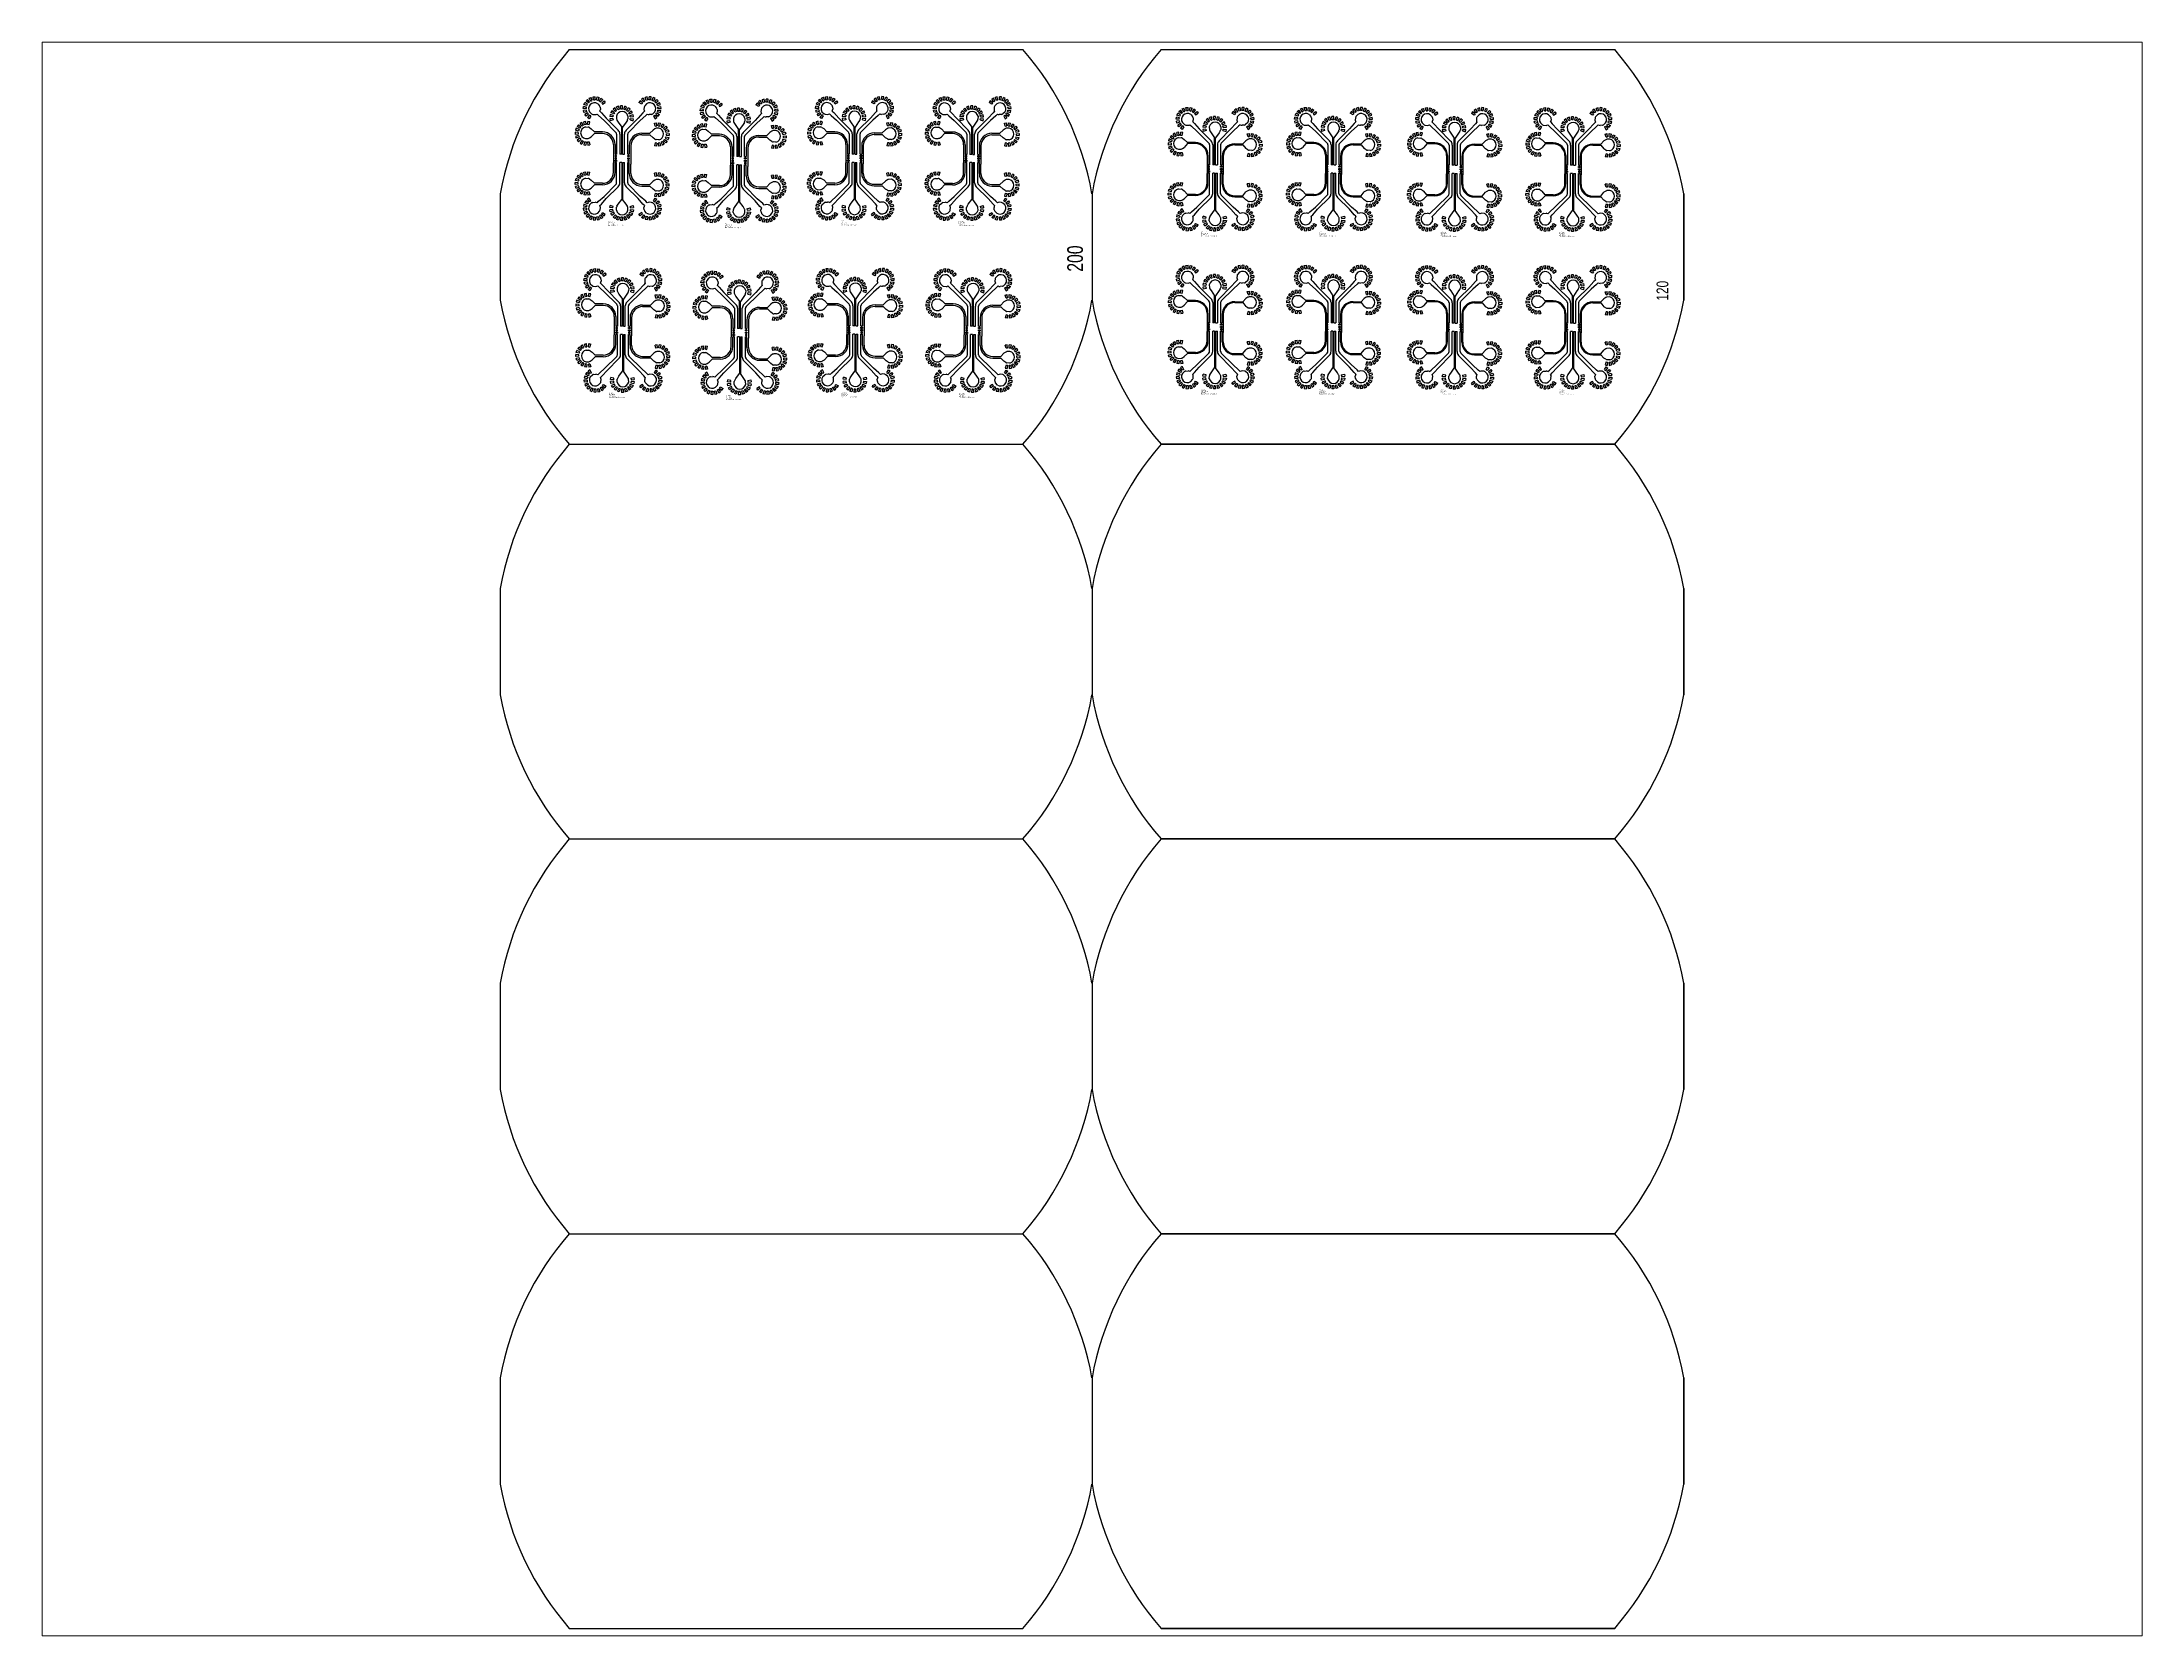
# Paper-space layout 'Layout1' of a CAD drawing. Extents: x 26 to 231, y 20 to 176.
# The model-space entities are those that its viewports show. They can reach past a viewport. Long polylines and large blocks are cut down to what shows.
import ezdxf

# ---------------------------------------------------------------- set-up
doc = ezdxf.new("R2010")
doc.units = 0
doc.layers.get('0').update_dxf_attribs({"linetype": 'CONTINUOUS'})
doc.styles.get("Standard").update_dxf_attribs({"font": 'txt', "width": 0.75})

# ---------------------------------------------------------------- blocks, each defined once
blk = doc.blocks.new('CellMigration_Flush_WC1000umWS1000umWG400umPillarSp150um')
for p, q in [((-4722, 15710), (-4699, 15970)), ((-4305, 15901), (-4699, 15970)), ((-4631, 16223), (-4521, 16460)), ((-4256, 16086), (-4631, 16223)), ((-4175, 16260), (-4521, 16460)), ((-4371, 16674), (-4186, 16859)), ((-4065, 16417), (-4371, 16674)), ((-4256, 16086), (-4175, 16260)), ((-3929, 16552), (-4186, 16859)), ((-4065, 16417), (-3929, 16552)), ((-3972, 17009), (-3735, 17119)), ((-3772, 16662), (-3972, 17009)), ((-3772, 16662), (-3598, 16743)), ((-3598, 16743), (-3735, 17119)), ((-3482, 17187), (-3222, 17210)), ((-3413, 16793), (-3482, 17187)), ((-3413, 16793), (-3222, 16810)), ((-3222, 16810), (-3222, 17210)), ((-3031, 16793), (-2961, 17187)), ((-3031, 16793), (-2846, 16743)), ((-2961, 17187), (-2709, 17119)), ((-2884, 16314), (-2641, 16052)), ((-2846, 16743), (-2709, 17119)), ((-2672, 16662), (-2472, 17009)), ((-2672, 16662), (-2515, 16552)), ((-2515, 16552), (-2258, 16859)), ((-2472, 17009), (-2258, 16859)), ((-2379, 16417), (-2073, 16674)), ((-2379, 16417), (-2269, 16260)), ((-2269, 16260), (-1923, 16460)), ((-2073, 16674), (-1923, 16460)), ((-244, 16000), (-489, 15911)), ((-140, 15614), (-244, 16000)), ((49, 15647), (14, 16046)), ((275, 16046), (14, 16046)), ((240, 15647), (275, 16046)), ((429, 15614), (533, 16000)), ((779, 15911), (533, 16000)), ((2495, 16674), (2345, 16460)), ((2692, 16260), (2345, 16460)), ((2802, 16417), (2495, 16674)), ((2894, 17009), (2680, 16859)), ((2937, 16552), (2680, 16859)), ((2802, 16417), (2692, 16260)), ((3094, 16662), (2894, 17009)), ((3094, 16662), (2937, 16552)), ((3306, 16314), (3064, 16052)), ((3384, 17187), (3131, 17119)), ((3268, 16743), (3131, 17119)), ((3453, 16793), (3268, 16743)), ((3453, 16793), (3384, 17187)), ((3644, 16810), (3644, 17210)), ((3905, 17187), (3644, 17210)), ((3836, 16793), (3644, 16810)), ((3836, 16793), (3905, 17187)), ((4021, 16743), (4158, 17119)), ((4194, 16662), (4021, 16743)), ((4394, 17009), (4158, 17119)), ((4194, 16662), (4394, 17009)), ((4352, 16552), (4609, 16859)), ((4487, 16417), (4352, 16552)), ((4487, 16417), (4794, 16674)), ((4597, 16260), (4944, 16460)), ((4678, 16086), (4597, 16260)), ((4794, 16674), (4609, 16859)), ((4678, 16086), (5054, 16223)), ((4728, 15901), (5122, 15970)), ((5054, 16223), (4944, 16460)), ((5144, 15710), (5122, 15970)), ((-5320, 13631), (-5489, 13430)), ((-5161, 13201), (-5489, 13430)), ((-5038, 13348), (-5320, 13631)), ((-5038, 13348), (-5161, 13201)), ((-4894, 13929), (-5120, 13799)), ((-4891, 13471), (-5120, 13799)), ((-4725, 13567), (-4894, 13929)), ((-4725, 13567), (-4891, 13471)), ((-4322, 15710), (-4722, 15710)), ((-4305, 15519), (-4699, 15449)), ((-4631, 15197), (-4699, 15449)), ((-4391, 14064), (-4648, 14019)), ((-4544, 13633), (-4648, 14019)), ((-4256, 15334), (-4631, 15197)), ((-4356, 13666), (-4544, 13633)), ((-4175, 15160), (-4521, 14960)), ((-4371, 14746), (-4521, 14960)), ((-4448, 13373), (-4091, 13359)), ((-4356, 13666), (-4391, 14064)), ((-4065, 15003), (-4371, 14746)), ((-4322, 15710), (-4305, 15901)), ((-4256, 15334), (-4305, 15519)), ((-3929, 14867), (-4186, 14561)), ((-3972, 14411), (-4186, 14561)), ((-4065, 15003), (-4175, 15160)), ((-4164, 13666), (-4129, 14064)), ((-3975, 13633), (-4164, 13666)), ((-3872, 14019), (-4129, 14064)), ((-3975, 13633), (-3872, 14019)), ((-3772, 14757), (-3972, 14411)), ((-3772, 14757), (-3929, 14867)), ((-3923, 15275), (-3661, 15032)), ((-3510, 14969), (-3211, 14943)), ((-2974, 15011), (-2772, 14810)), ((-2772, 14810), (-2086, 14194)), ((-2620, 15365), (-2419, 15163)), ((-2578, 15901), (-2552, 15602)), ((-2419, 15163), (-1803, 14477)), ((-2086, 14194), (-577, 12685)), ((-294, 12968), (-1803, 14477)), ((-1304, 14940), (-1350, 14682)), ((-951, 14647), (-1350, 14682)), ((-951, 14456), (-1350, 14421)), ((-1350, 14421), (-1304, 14163)), ((-918, 14836), (-1304, 14940)), ((-918, 14267), (-1304, 14163)), ((-1084, 15412), (-1215, 15185)), ((-852, 15016), (-1215, 15185)), ((-756, 15182), (-1084, 15412)), ((-918, 14836), (-951, 14647)), ((-951, 14456), (-918, 14267)), ((-716, 15780), (-916, 15612)), ((-633, 15329), (-916, 15612)), ((-756, 15182), (-852, 15016)), ((-486, 15453), (-716, 15780)), ((-486, 15453), (-633, 15329)), ((-522, 14739), (-508, 14383)), ((-320, 15548), (-489, 15911)), ((-446, 14231), (-287, 13989)), ((-140, 15614), (-320, 15548)), ((-287, 13989), (151, 13345)), ((240, 15647), (49, 15647)), ((151, 9913), (151, 13345)), ((713, 13989), (271, 13345)), ((271, 9913), (271, 13345)), ((609, 15548), (429, 15614)), ((609, 15548), (779, 15911)), ((872, 14231), (713, 13989)), ((716, 12968), (2226, 14477)), ((776, 15453), (1005, 15780)), ((922, 15329), (776, 15453)), ((922, 15329), (1205, 15612)), ((948, 14739), (934, 14383)), ((2508, 14194), (999, 12685)), ((1205, 15612), (1005, 15780)), ((1046, 15182), (1373, 15412)), ((1142, 15016), (1046, 15182)), ((1142, 15016), (1504, 15185)), ((1207, 14836), (1593, 14940)), ((1240, 14647), (1207, 14836)), ((1207, 14267), (1240, 14456)), ((1207, 14267), (1593, 14163)), ((1240, 14647), (1639, 14682)), ((1240, 14456), (1639, 14421)), ((1504, 15185), (1373, 15412)), ((1639, 14682), (1593, 14940)), ((1593, 14163), (1639, 14421)), ((2841, 15163), (2226, 14477)), ((3195, 14810), (2508, 14194)), ((3043, 15365), (2841, 15163)), ((3001, 15901), (2975, 15602)), ((3396, 15011), (3195, 14810)), ((3933, 14969), (3634, 14943)), ((4345, 15275), (4084, 15032)), ((4194, 14757), (4352, 14867)), ((4194, 14757), (4394, 14411)), ((4294, 13869), (4552, 13914)), ((4398, 13483), (4294, 13869)), ((4352, 14867), (4609, 14561)), ((4394, 14411), (4609, 14561)), ((4398, 13483), (4587, 13516)), ((4487, 15003), (4597, 15160)), ((4487, 15003), (4794, 14746)), ((4587, 13516), (4552, 13914)), ((4597, 15160), (4944, 14960)), ((4678, 15334), (4728, 15519)), ((4678, 15334), (5054, 15197)), ((4744, 15710), (4728, 15901)), ((4728, 15519), (5122, 15449)), ((4744, 15710), (5144, 15710)), ((4778, 13516), (4813, 13914)), ((4778, 13516), (4967, 13483)), ((4794, 14746), (4944, 14960)), ((4813, 13914), (5071, 13869)), ((4967, 13483), (5071, 13869)), ((5054, 15197), (5122, 15449)), ((5147, 13417), (5316, 13779)), ((5147, 13417), (5313, 13321)), ((5313, 13321), (5543, 13649)), ((5316, 13779), (5543, 13649)), ((5460, 13198), (5743, 13481)), ((5743, 13481), (5911, 13280)), ((-5754, 12701), (-5754, 12439)), ((-5356, 12666), (-5754, 12701)), ((-5356, 12474), (-5754, 12439)), ((-5619, 13204), (-5709, 12958)), ((-5322, 12855), (-5709, 12958)), ((-5322, 12285), (-5709, 12182)), ((-5709, 12182), (-5619, 11936)), ((-5257, 13035), (-5619, 13204)), ((-5257, 12105), (-5619, 11936)), ((-5161, 11939), (-5489, 11710)), ((-5489, 11710), (-5320, 11509)), ((-5356, 12666), (-5356, 12474)), ((-5257, 13035), (-5322, 12855)), ((-5322, 12285), (-5257, 12105)), ((-5038, 11792), (-5320, 11509)), ((-5161, 11939), (-5038, 11792)), ((-4891, 11669), (-5120, 11341)), ((-5120, 11341), (-4894, 11211)), ((-4725, 11573), (-4894, 11211)), ((-4891, 11669), (-4725, 11573)), ((-4544, 11507), (-4648, 11121)), ((-4648, 11121), (-4391, 11076)), ((-4544, 11507), (-4356, 11474)), ((-4448, 11904), (-4091, 11917)), ((-4356, 11474), (-4391, 11076)), ((-4164, 11474), (-3975, 11507)), ((-4164, 11474), (-4129, 11076)), ((-4129, 11076), (-3872, 11121)), ((-3975, 11507), (-3872, 11121)), ((-3940, 13298), (-3698, 13138)), ((-3940, 11979), (-3698, 12138)), ((-3698, 13138), (-3698, 13138)), ((-3298, 12738), (-3698, 13138)), ((-3298, 12538), (-3698, 12138)), ((-3698, 12138), (-3698, 12138)), ((-2289, 12738), (-3298, 12738)), ((-2289, 12538), (-3298, 12538)), ((-889, 11138), (-889, 8826)), ((-689, 11138), (-689, 9913)), ((-489, 12473), (-489, 9913)), ((-89, 12473), (-89, 9913)), ((511, 9913), (511, 12473)), ((911, 9913), (911, 12473)), ((1111, 10988), (1111, 9913)), ((1311, 10988), (1311, 8676)), ((2711, 12588), (3720, 12588)), ((2711, 12388), (3720, 12388)), ((3720, 12588), (4120, 12988)), ((3720, 12388), (4120, 11988)), ((4362, 13148), (4120, 12988)), ((4120, 12988), (4120, 12988)), ((4120, 11988), (4120, 11988)), ((4362, 11829), (4120, 11988)), ((4398, 11357), (4294, 10971)), ((4552, 10926), (4294, 10971)), ((4587, 11324), (4398, 11357)), ((4870, 13223), (4514, 13209)), ((4870, 11754), (4514, 11767)), ((4587, 11324), (4552, 10926)), ((4967, 11357), (4778, 11324)), ((4778, 11324), (4813, 10926)), ((5071, 10971), (4813, 10926)), ((4967, 11357), (5071, 10971)), ((5313, 11519), (5147, 11423)), ((5147, 11423), (5316, 11061)), ((5313, 11519), (5543, 11191)), ((5543, 11191), (5316, 11061)), ((5460, 13198), (5583, 13051)), ((5583, 11789), (5460, 11642)), ((5460, 11642), (5743, 11359)), ((5583, 13051), (5911, 13280)), ((5583, 11789), (5911, 11560)), ((5679, 12885), (6042, 13054)), ((5679, 12885), (5745, 12705)), ((5745, 12135), (5679, 11955)), ((5679, 11955), (6042, 11786)), ((5911, 11560), (5743, 11359)), ((5745, 12705), (6131, 12808)), ((5745, 12135), (6131, 12032)), ((5778, 12516), (6177, 12551)), ((5778, 12516), (5778, 12324)), ((5778, 12324), (6177, 12289)), ((6042, 13054), (6131, 12808)), ((6131, 12032), (6042, 11786)), ((6177, 12551), (6177, 12289)), ((-889, 7638), (-889, 8826)), ((-689, 9913), (-689, 9913)), ((-489, 9913), (-689, 9913)), ((-689, 9763), (-689, 9613)), ((-489, 9763), (-689, 9763)), ((-689, 9613), (-489, 9613)), ((-489, 9463), (-689, 9463)), ((-689, 9463), (-689, 9313)), ((-689, 9313), (-489, 9313)), ((-689, 9013), (-689, 9163)), ((-689, 9163), (-489, 9163)), ((-489, 9013), (-689, 9013)), ((-489, 8863), (-689, 8863)), ((-689, 8863), (-689, 8863)), ((-689, 7638), (-689, 8863)), ((-489, 9613), (-489, 9763)), ((-489, 9313), (-489, 9463)), ((-489, 9163), (-489, 9013)), ((-489, 6304), (-489, 8863)), ((151, 9913), (-89, 9913)), ((151, 8863), (-89, 8863)), ((-89, 6304), (-89, 8863)), ((151, 8863), (151, 4197)), ((271, 9913), (511, 9913)), ((271, 8863), (511, 8863)), ((271, 8863), (271, 4197)), ((511, 6304), (511, 8863)), ((911, 9913), (1111, 9913)), ((911, 9613), (911, 9763)), ((911, 9763), (1111, 9763)), ((1111, 9613), (911, 9613)), ((911, 9313), (911, 9463)), ((911, 9463), (1111, 9463)), ((1111, 9313), (911, 9313)), ((1111, 9163), (911, 9163)), ((911, 9163), (911, 9013)), ((911, 9013), (1111, 9013)), ((911, 8863), (1111, 8863)), ((911, 6304), (911, 8863)), ((1111, 9763), (1111, 9613)), ((1111, 9463), (1111, 9313)), ((1111, 9013), (1111, 9163)), ((1111, 7488), (1111, 8863)), ((1311, 7488), (1311, 8676)), ((-5356, 6303), (-5754, 6338)), ((-5754, 6076), (-5754, 6338)), ((-5356, 6111), (-5754, 6076)), ((-5709, 6595), (-5619, 6841)), ((-5322, 6492), (-5709, 6595)), ((-5322, 5922), (-5709, 5819)), ((-5619, 5573), (-5709, 5819)), ((-5257, 6672), (-5619, 6841)), ((-5257, 5742), (-5619, 5573)), ((-5489, 7067), (-5320, 7267)), ((-5161, 6838), (-5489, 7067)), ((-5161, 5576), (-5489, 5346)), ((-5320, 5146), (-5489, 5346)), ((-5356, 6111), (-5356, 6303)), ((-5322, 6492), (-5257, 6672)), ((-5257, 5742), (-5322, 5922)), ((-5038, 6985), (-5320, 7267)), ((-5038, 5429), (-5320, 5146)), ((-5161, 6838), (-5038, 6985)), ((-5038, 5429), (-5161, 5576)), ((-5120, 7436), (-4894, 7566)), ((-4891, 7108), (-5120, 7436)), ((-4725, 7204), (-4894, 7566)), ((-4891, 7108), (-4725, 7204)), ((-4648, 7656), (-4391, 7701)), ((-4544, 7269), (-4648, 7656)), ((-4544, 7269), (-4356, 7303)), ((-4448, 6873), (-4091, 6859)), ((-4448, 5404), (-4091, 5417)), ((-4356, 7303), (-4391, 7701)), ((-4164, 7303), (-4129, 7701)), ((-4164, 7303), (-3975, 7269)), ((-4129, 7701), (-3872, 7656)), ((-3975, 7269), (-3872, 7656)), ((-3940, 6798), (-3698, 6638)), ((-3940, 5479), (-3698, 5638)), ((-3698, 6638), (-3698, 6638)), ((-3298, 6238), (-3698, 6638)), ((-3298, 6038), (-3698, 5638)), ((-3698, 5638), (-3698, 5638)), ((-2289, 6238), (-3298, 6238)), ((-2289, 6038), (-3298, 6038)), ((-2086, 4583), (-577, 6092)), ((-294, 5809), (-1803, 4300)), ((716, 5809), (2226, 4300)), ((2508, 4583), (999, 6092)), ((2711, 6088), (3720, 6088)), ((2711, 5888), (3720, 5888)), ((3720, 6088), (4120, 6488)), ((3720, 5888), (4120, 5488)), ((4362, 6648), (4120, 6488)), ((4120, 6488), (4120, 6488)), ((4120, 5488), (4120, 5488)), ((4362, 5329), (4120, 5488)), ((4552, 7551), (4294, 7506)), ((4398, 7119), (4294, 7506)), ((4587, 7153), (4398, 7119)), ((4870, 6723), (4514, 6709)), ((4587, 7153), (4552, 7551)), ((4778, 7153), (4813, 7551)), ((4967, 7119), (4778, 7153)), ((5071, 7506), (4813, 7551)), ((4967, 7119), (5071, 7506)), ((5147, 7054), (5316, 7416)), ((5313, 6958), (5147, 7054)), ((5313, 6958), (5543, 7286)), ((5543, 7286), (5316, 7416)), ((5460, 6835), (5743, 7117)), ((5583, 6688), (5460, 6835)), ((5460, 5279), (5583, 5426)), ((5583, 6688), (5911, 6917)), ((5583, 5426), (5911, 5196)), ((5679, 6522), (6042, 6691)), ((5745, 6342), (5679, 6522)), ((5679, 5592), (5745, 5772)), ((5679, 5592), (6042, 5423)), ((5911, 6917), (5743, 7117)), ((5745, 6342), (6131, 6445)), ((5745, 5772), (6131, 5669)), ((5778, 6153), (6177, 6188)), ((5778, 5961), (5778, 6153)), ((5778, 5961), (6177, 5926)), ((6131, 6445), (6042, 6691)), ((6042, 5423), (6131, 5669)), ((6177, 5926), (6177, 6188)), ((-4891, 5306), (-5120, 4978)), ((-4894, 4847), (-5120, 4978)), ((-4725, 5210), (-4894, 4847)), ((-4725, 5210), (-4891, 5306)), ((-4722, 3067), (-4699, 2807)), ((-4322, 3067), (-4722, 3067)), ((-4631, 3580), (-4699, 3328)), ((-4305, 3258), (-4699, 3328)), ((-4305, 2876), (-4699, 2807)), ((-4544, 5144), (-4648, 4758)), ((-4391, 4713), (-4648, 4758)), ((-4256, 3443), (-4631, 3580)), ((-4256, 2691), (-4631, 2554)), ((-4356, 5111), (-4544, 5144)), ((-4371, 4031), (-4521, 3817)), ((-4175, 3617), (-4521, 3817)), ((-4356, 5111), (-4391, 4713)), ((-4065, 3774), (-4371, 4031)), ((-4322, 3067), (-4305, 2876)), ((-4256, 3443), (-4305, 3258)), ((-4256, 2691), (-4175, 2517)), ((-3972, 4366), (-4186, 4216)), ((-3929, 3910), (-4186, 4216)), ((-4065, 3774), (-4175, 3617)), ((-3975, 5144), (-4164, 5111)), ((-4164, 5111), (-4129, 4713)), ((-3872, 4758), (-4129, 4713)), ((-3975, 5144), (-3872, 4758)), ((-3772, 4020), (-3972, 4366)), ((-3772, 4020), (-3929, 3910)), ((-3923, 3502), (-3661, 3744)), ((-3510, 3808), (-3211, 3834)), ((-2974, 3765), (-2772, 3967)), ((-2884, 2463), (-2641, 2725)), ((-2772, 3967), (-2086, 4583)), ((-2620, 3412), (-2419, 3614)), ((-2578, 2876), (-2552, 3174)), ((-2419, 3614), (-1803, 4300)), ((-1351, 3157), (-1306, 3415)), ((-953, 3122), (-1351, 3157)), ((-953, 2930), (-1351, 2896)), ((-1306, 2638), (-1351, 2896)), ((-920, 3311), (-1306, 3415)), ((-920, 2742), (-1306, 2638)), ((-953, 3122), (-920, 3311)), ((-920, 2742), (-953, 2930)), ((-524, 2838), (-510, 3195)), ((-448, 3346), (-289, 3588)), ((-289, 3588), (151, 4197)), ((711, 3588), (271, 4197)), ((870, 3346), (711, 3588)), ((946, 2838), (932, 3195)), ((1205, 3311), (1592, 3415)), ((1205, 3311), (1239, 3122)), ((1239, 2930), (1205, 2742)), ((1205, 2742), (1592, 2638)), ((1239, 3122), (1637, 3157)), ((1239, 2930), (1637, 2896)), ((1592, 3415), (1637, 3157)), ((1637, 2896), (1592, 2638)), ((2841, 3614), (2226, 4300)), ((3195, 3967), (2508, 4583)), ((3043, 3412), (2841, 3614)), ((3001, 2876), (2975, 3174)), ((3306, 2463), (3064, 2725)), ((3396, 3765), (3195, 3967)), ((3933, 3808), (3634, 3834)), ((4345, 3502), (4084, 3744)), ((4194, 4020), (4394, 4366)), ((4194, 4020), (4352, 3910)), ((4398, 4994), (4294, 4608)), ((4294, 4608), (4552, 4563)), ((4352, 3910), (4609, 4216)), ((4394, 4366), (4609, 4216)), ((4398, 4994), (4587, 4961)), ((4487, 3774), (4794, 4031)), ((4487, 3774), (4597, 3617)), ((4870, 5254), (4514, 5267)), ((4587, 4961), (4552, 4563)), ((4597, 3617), (4944, 3817)), ((4678, 2691), (4597, 2517)), ((4678, 3443), (5054, 3580)), ((4678, 3443), (4728, 3258)), ((4678, 2691), (5054, 2554)), ((4728, 3258), (5122, 3328)), ((4744, 3067), (4728, 2876)), ((4728, 2876), (5122, 2807)), ((4744, 3067), (5144, 3067)), ((4778, 4961), (4967, 4994)), ((4778, 4961), (4813, 4563)), ((4794, 4031), (4944, 3817)), ((4813, 4563), (5071, 4608)), ((4967, 4994), (5071, 4608)), ((5054, 3580), (5122, 3328)), ((5144, 3067), (5122, 2807)), ((5147, 5060), (5313, 5156)), ((5147, 5060), (5316, 4697)), ((5313, 5156), (5543, 4828)), ((5316, 4697), (5543, 4828)), ((5460, 5279), (5743, 4996)), ((5743, 4996), (5911, 5196)), ((-4631, 2554), (-4521, 2317)), ((-4175, 2517), (-4521, 2317)), ((-4065, 2360), (-4371, 2103)), ((-4371, 2103), (-4186, 1918)), ((-3929, 2224), (-4186, 1918)), ((-4065, 2360), (-3929, 2224)), ((-3772, 2114), (-3972, 1768)), ((-3972, 1768), (-3735, 1658)), ((-3772, 2114), (-3598, 2033)), ((-3598, 2033), (-3735, 1658)), ((-3413, 1984), (-3482, 1590)), ((-3482, 1590), (-3222, 1567)), ((-3413, 1984), (-3222, 1967)), ((-3222, 1967), (-3222, 1567)), ((-3031, 1984), (-2846, 2033)), ((-3031, 1984), (-2961, 1590)), ((-2961, 1590), (-2709, 1658)), ((-2846, 2033), (-2709, 1658)), ((-2672, 2114), (-2515, 2224)), ((-2672, 2114), (-2472, 1768)), ((-2515, 2224), (-2258, 1918)), ((-2472, 1768), (-2258, 1918)), ((-2379, 2360), (-2269, 2517)), ((-2379, 2360), (-2073, 2103)), ((-2269, 2517), (-1923, 2317)), ((-2073, 2103), (-1923, 2317)), ((-854, 2561), (-1217, 2392)), ((-1086, 2166), (-1217, 2392)), ((-758, 2395), (-1086, 2166)), ((-635, 2249), (-918, 1966)), ((-717, 1798), (-918, 1966)), ((-758, 2395), (-854, 2561)), ((-488, 2125), (-717, 1798)), ((-488, 2125), (-635, 2249)), ((-322, 2029), (-491, 1667)), ((-245, 1577), (-491, 1667)), ((-142, 1964), (-322, 2029)), ((-142, 1964), (-245, 1577)), ((47, 1931), (12, 1532)), ((274, 1532), (12, 1532)), ((239, 1931), (47, 1931)), ((239, 1931), (274, 1532)), ((608, 2029), (428, 1964)), ((428, 1964), (531, 1577)), ((777, 1667), (531, 1577)), ((608, 2029), (777, 1667)), ((921, 2249), (774, 2125)), ((774, 2125), (1003, 1798)), ((921, 2249), (1204, 1966)), ((1204, 1966), (1003, 1798)), ((1140, 2561), (1044, 2395)), ((1044, 2395), (1372, 2166)), ((1140, 2561), (1502, 2392)), ((1502, 2392), (1372, 2166)), ((2692, 2517), (2345, 2317)), ((2495, 2103), (2345, 2317)), ((2802, 2360), (2495, 2103)), ((2937, 2224), (2680, 1918)), ((2894, 1768), (2680, 1918)), ((2802, 2360), (2692, 2517)), ((3094, 2114), (2894, 1768)), ((3094, 2114), (2937, 2224)), ((3268, 2033), (3131, 1658)), ((3384, 1590), (3131, 1658)), ((3453, 1984), (3268, 2033)), ((3453, 1984), (3384, 1590)), ((3836, 1984), (3644, 1967)), ((3644, 1967), (3644, 1567)), ((3905, 1590), (3644, 1567)), ((3836, 1984), (3905, 1590)), ((4194, 2114), (4021, 2033)), ((4021, 2033), (4158, 1658)), ((4394, 1768), (4158, 1658)), ((4194, 2114), (4394, 1768)), ((4487, 2360), (4352, 2224)), ((4352, 2224), (4609, 1918)), ((4487, 2360), (4794, 2103)), ((4597, 2517), (4944, 2317)), ((4794, 2103), (4609, 1918)), ((5054, 2554), (4944, 2317))]:
    blk.add_line(p, q)
for centre, radius, start, end in [((-3297, 15688), 750, 56.53696, 213.46304), ((-3297, 15688), 750, 16.49856, 29.02724), ((3720, 15688), 750, 150.97276, 163.50144), ((3720, 15688), 750, 326.53696, 123.46304), ((-4298, 12638), 750, 101.53696, 258.46304), ((-4298, 12638), 750, 61.49856, 74.02724), ((-3297, 15688), 750, 240.97276, 253.50144), ((-3297, 15688), 750, 276.57535, 295.52878), ((-3297, 15688), 750, 334.47122, 353.42465), ((213, 14589), 750, 11.53696, 168.46304), ((213, 14589), 750, 195.97276, 208.50144), ((213, 14589), 750, 331.49856, 344.02724), ((3720, 15688), 750, 186.57535, 205.52878), ((3720, 15688), 750, 244.47122, 263.42465), ((3720, 15688), 750, 286.49856, 299.02724), ((-4298, 12638), 750, 285.97276, 298.50144), ((-2289, 11138), 1600, 0, 90), ((-2289, 11138), 1400, 0, 90), ((-789, 12473), 300, 0, 45), ((-789, 12473), 700, 0, 45), ((1211, 12473), 700, 135, 180), ((1211, 12473), 300, 135, 180), ((2711, 10988), 1600, 90, 180), ((2711, 10988), 1400, 90, 180), ((4720, 12488), 750, 105.97276, 118.50144), ((4720, 12488), 750, 241.49856, 254.02724), ((4720, 12488), 750, 281.53696, 78.46304), ((-4298, 6138), 750, 101.53696, 258.46304), ((-4298, 6138), 750, 61.49856, 74.02724), ((-4298, 6138), 750, 285.97276, 298.50144), ((-2289, 7638), 1600, 270, 0), ((-2289, 7638), 1400, 270, 0), ((-789, 6304), 300, 315, 0), ((-789, 6304), 700, 315, 0), ((1211, 6304), 700, 180, 225), ((1211, 6304), 300, 180, 225), ((2711, 7488), 1600, 180, 270), ((2711, 7488), 1400, 180, 270), ((4720, 5988), 750, 105.97276, 118.50144), ((4720, 5988), 750, 241.49856, 254.02724), ((4720, 5988), 750, 281.53696, 78.46304), ((-3297, 3089), 750, 146.53696, 303.46304), ((-3297, 3089), 750, 106.49856, 119.02724), ((-3297, 3089), 750, 64.47122, 83.42465), ((-3297, 3089), 750, 330.97276, 343.50144), ((-3297, 3089), 750, 6.57535, 25.52878), ((211, 2988), 750, 191.53696, 348.46304), ((211, 2988), 750, 151.49856, 164.02724), ((211, 2988), 750, 15.97276, 28.50144), ((3720, 3089), 750, 154.47122, 173.42465), ((3720, 3089), 750, 196.49856, 209.02724), ((3720, 3089), 750, 236.53696, 33.46304), ((3720, 3089), 750, 96.57535, 115.52878), ((3720, 3089), 750, 60.97276, 73.50144)]:
    blk.add_arc(centre, radius, start, end)
at = {"insert": (-1573, 1476), "char_height": 100, "attachment_point": 1}
blk.add_mtext_dynamic_manual_height_columns('wC=120 um\\PwStim=200 um\\PwGel=400 um\\PPillars 200x150 um, 150 um spacing', width=2501.39, gutter_width=9943, heights=[0], dxfattribs=at)
blk = doc.blocks.new('CellMigration_Flush_WC200umWS200umWG400umPillarSp150um_anchor')
for p, q in [((-5083, 15932), (-5060, 16192)), ((-4666, 16123), (-5060, 16192)), ((-4992, 16445), (-4882, 16682)), ((-4617, 16308), (-4992, 16445)), ((-4536, 16482), (-4882, 16682)), ((-4732, 16896), (-4547, 17081)), ((-4426, 16639), (-4732, 16896)), ((-4683, 15932), (-4666, 16123)), ((-4617, 16308), (-4536, 16482)), ((-4290, 16775), (-4547, 17081)), ((-4426, 16639), (-4290, 16775)), ((-4333, 17231), (-4096, 17341)), ((-4133, 16885), (-4333, 17231)), ((-4133, 16885), (-3959, 16966)), ((-3959, 16966), (-4096, 17341)), ((-3843, 17409), (-3583, 17432)), ((-3774, 17015), (-3843, 17409)), ((-3774, 17015), (-3583, 17032)), ((-3583, 17032), (-3583, 17432)), ((-3392, 17015), (-3322, 17409)), ((-3392, 17015), (-3207, 16966)), ((-3322, 17409), (-3070, 17341)), ((-3245, 16536), (-3002, 16274)), ((-3207, 16966), (-3070, 17341)), ((-3033, 16885), (-2833, 17231)), ((-3033, 16885), (-2876, 16775)), ((-2939, 16123), (-2913, 15825)), ((-2876, 16775), (-2619, 17081)), ((-2833, 17231), (-2619, 17081)), ((-2740, 16639), (-2434, 16896)), ((-2740, 16639), (-2630, 16482)), ((-2630, 16482), (-2284, 16682)), ((-2434, 16896), (-2284, 16682)), ((-1077, 16002), (-1277, 15834)), ((-847, 15675), (-1077, 16002)), ((-605, 16223), (-850, 16133)), ((-681, 15771), (-850, 16133)), ((-501, 15836), (-605, 16223)), ((-312, 15869), (-347, 16268)), ((-86, 16268), (-347, 16268)), ((-121, 15869), (-86, 16268)), ((68, 15836), (172, 16223)), ((418, 16133), (172, 16223)), ((248, 15771), (418, 16133)), ((415, 15675), (644, 16002)), ((844, 15834), (644, 16002)), ((2134, 16896), (1984, 16682)), ((2331, 16482), (1984, 16682)), ((2441, 16639), (2134, 16896)), ((2533, 17231), (2319, 17081)), ((2576, 16775), (2319, 17081)), ((2441, 16639), (2331, 16482)), ((2733, 16885), (2533, 17231)), ((2733, 16885), (2576, 16775)), ((2640, 16123), (2614, 15825)), ((2945, 16536), (2703, 16274)), ((3023, 17409), (2770, 17341)), ((2907, 16966), (2770, 17341)), ((3092, 17015), (2907, 16966)), ((3092, 17015), (3023, 17409)), ((3283, 17032), (3283, 17432)), ((3544, 17409), (3283, 17432)), ((3474, 17015), (3283, 17032)), ((3474, 17015), (3544, 17409)), ((3660, 16966), (3796, 17341)), ((3833, 16885), (3660, 16966)), ((4033, 17231), (3796, 17341)), ((3833, 16885), (4033, 17231)), ((3991, 16775), (4248, 17081)), ((4126, 16639), (3991, 16775)), ((4126, 16639), (4433, 16896)), ((4236, 16482), (4583, 16682)), ((4317, 16308), (4236, 16482)), ((4433, 16896), (4248, 17081)), ((4317, 16308), (4693, 16445)), ((4367, 16123), (4761, 16192)), ((4383, 15932), (4367, 16123)), ((4693, 16445), (4583, 16682)), ((4783, 15932), (4761, 16192)), ((-5980, 13426), (-6070, 13180)), ((-5618, 13257), (-5980, 13426)), ((-5681, 13853), (-5850, 13653)), ((-5522, 13423), (-5850, 13653)), ((-5399, 13570), (-5681, 13853)), ((-5399, 13570), (-5522, 13423)), ((-5255, 14152), (-5481, 14021)), ((-5252, 13693), (-5481, 14021)), ((-5086, 13789), (-5255, 14152)), ((-5086, 13789), (-5252, 13693)), ((-4683, 15932), (-5083, 15932)), ((-4666, 15741), (-5060, 15671)), ((-4992, 15419), (-5060, 15671)), ((-4752, 14286), (-5009, 14241)), ((-4906, 13855), (-5009, 14241)), ((-4617, 15556), (-4992, 15419)), ((-4717, 13888), (-4906, 13855)), ((-4536, 15382), (-4882, 15182)), ((-4732, 14968), (-4882, 15182)), ((-4809, 13595), (-4452, 13582)), ((-4717, 13888), (-4752, 14286)), ((-4426, 15225), (-4732, 14968)), ((-4617, 15556), (-4666, 15741)), ((-4290, 15089), (-4547, 14783)), ((-4333, 14633), (-4547, 14783)), ((-4426, 15225), (-4536, 15382)), ((-4525, 13888), (-4490, 14286)), ((-4336, 13855), (-4525, 13888)), ((-4233, 14241), (-4490, 14286)), ((-4336, 13855), (-4233, 14241)), ((-4133, 14979), (-4333, 14633)), ((-4301, 13520), (-4059, 13361)), ((-4133, 14979), (-4290, 15089)), ((-4284, 15497), (-4022, 15255)), ((-4059, 13361), (-4059, 13361)), ((-3659, 12961), (-4059, 13361)), ((-3871, 15191), (-3572, 15165)), ((-3335, 15234), (-3133, 15032)), ((-3133, 15032), (-2447, 14416)), ((-2981, 15587), (-2780, 15385)), ((-2780, 15385), (-2164, 14699)), ((-2447, 14416), (-938, 12907)), ((-655, 13190), (-2164, 14699)), ((-1665, 15162), (-1711, 14904)), ((-1312, 14870), (-1711, 14904)), ((-1312, 14678), (-1711, 14643)), ((-1711, 14643), (-1665, 14385)), ((-1279, 15058), (-1665, 15162)), ((-1279, 14489), (-1665, 14385)), ((-1445, 15634), (-1576, 15408)), ((-1213, 15239), (-1576, 15408)), ((-1117, 15405), (-1445, 15634)), ((-1279, 15058), (-1312, 14870)), ((-1312, 14678), (-1279, 14489)), ((-994, 15551), (-1277, 15834)), ((-1117, 15405), (-1213, 15239)), ((-847, 15675), (-994, 15551)), ((-883, 14962), (-869, 14605)), ((-807, 14454), (-648, 14212)), ((-501, 15836), (-681, 15771)), ((-648, 14212), (-210, 13567)), ((-121, 15869), (-312, 15869)), ((-210, 10136), (-210, 13567)), ((352, 14212), (-90, 13567)), ((-90, 10136), (-90, 13567)), ((248, 15771), (68, 15836)), ((511, 14454), (352, 14212)), ((355, 13190), (1864, 14699)), ((561, 15551), (415, 15675)), ((561, 15551), (844, 15834)), ((587, 14962), (573, 14605)), ((2147, 14416), (638, 12907)), ((685, 15405), (1012, 15634)), ((781, 15239), (685, 15405)), ((781, 15239), (1143, 15408)), ((846, 15058), (1232, 15162)), ((879, 14870), (846, 15058)), ((846, 14489), (879, 14678)), ((846, 14489), (1232, 14385)), ((879, 14870), (1278, 14904)), ((879, 14678), (1278, 14643)), ((1143, 15408), (1012, 15634)), ((1278, 14904), (1232, 15162)), ((1232, 14385), (1278, 14643)), ((2480, 15385), (1864, 14699)), ((2834, 15032), (2147, 14416)), ((2682, 15587), (2480, 15385)), ((3035, 15234), (2834, 15032)), ((3572, 15191), (3273, 15165)), ((3984, 15497), (3723, 15255)), ((4001, 13370), (3759, 13211)), ((3833, 14979), (3991, 15089)), ((3833, 14979), (4033, 14633)), ((3933, 14091), (4191, 14136)), ((4037, 13705), (3933, 14091)), ((3991, 15089), (4248, 14783)), ((4033, 14633), (4248, 14783)), ((4037, 13705), (4225, 13738)), ((4126, 15225), (4236, 15382)), ((4126, 15225), (4433, 14968)), ((4509, 13445), (4153, 13432)), ((4225, 13738), (4191, 14136)), ((4236, 15382), (4583, 15182)), ((4317, 15556), (4367, 15741)), ((4317, 15556), (4693, 15419)), ((4367, 15741), (4761, 15671)), ((4383, 15932), (4783, 15932)), ((4417, 13738), (4452, 14136)), ((4417, 13738), (4606, 13705)), ((4433, 14968), (4583, 15182)), ((4452, 14136), (4710, 14091)), ((4606, 13705), (4710, 14091)), ((4693, 15419), (4761, 15671)), ((4786, 13639), (4955, 14002)), ((4786, 13639), (4952, 13543)), ((4952, 13543), (5182, 13871)), ((4955, 14002), (5182, 13871)), ((5099, 13420), (5382, 13703)), ((5099, 13420), (5222, 13273)), ((5222, 13273), (5550, 13503)), ((5382, 13703), (5550, 13503)), ((-6115, 12923), (-6115, 12661)), ((-5717, 12888), (-6115, 12923)), ((-5717, 12696), (-6115, 12661)), ((-5683, 13077), (-6070, 13180)), ((-5683, 12507), (-6070, 12404)), ((-6070, 12404), (-5980, 12158)), ((-5618, 12327), (-5980, 12158)), ((-5522, 12161), (-5850, 11932)), ((-5850, 11932), (-5681, 11732)), ((-5717, 12888), (-5717, 12696)), ((-5618, 13257), (-5683, 13077)), ((-5683, 12507), (-5618, 12327)), ((-5399, 12014), (-5681, 11732)), ((-5522, 12161), (-5399, 12014)), ((-5252, 11891), (-5481, 11563)), ((-5481, 11563), (-5255, 11433)), ((-5086, 11795), (-5255, 11433)), ((-5252, 11891), (-5086, 11795)), ((-4906, 11730), (-5009, 11343)), ((-5009, 11343), (-4752, 11298)), ((-4906, 11730), (-4717, 11696)), ((-4809, 12126), (-4452, 12140)), ((-4717, 11696), (-4752, 11298)), ((-4525, 11696), (-4336, 11730)), ((-4525, 11696), (-4490, 11298)), ((-4490, 11298), (-4233, 11343)), ((-4336, 11730), (-4233, 11343)), ((-4301, 12201), (-4059, 12361)), ((-3659, 12841), (-4059, 12361)), ((-4059, 12361), (-4059, 12361)), ((-2650, 12961), (-3659, 12961)), ((-2650, 12841), (-3659, 12841)), ((-1170, 11361), (-1170, 9048)), ((-1050, 11361), (-1050, 10136)), ((-850, 12695), (-850, 10136)), ((-450, 12695), (-450, 10136)), ((150, 12695), (150, 10136)), ((550, 12695), (550, 10136)), ((750, 11211), (750, 10136)), ((870, 11211), (872, 8913)), ((2350, 12811), (3359, 12811)), ((2350, 12691), (3359, 12691)), ((3359, 12811), (3759, 13211)), ((3359, 12691), (3759, 12211)), ((3759, 13211), (3759, 13211)), ((3759, 12211), (3759, 12211)), ((4001, 12051), (3759, 12211)), ((4037, 11580), (3933, 11193)), ((4191, 11148), (3933, 11193)), ((4225, 11546), (4037, 11580)), ((4509, 11976), (4153, 11990)), ((4225, 11546), (4191, 11148)), ((4606, 11580), (4417, 11546)), ((4417, 11546), (4452, 11148)), ((4710, 11193), (4452, 11148)), ((4606, 11580), (4710, 11193)), ((4952, 11741), (4786, 11645)), ((4786, 11645), (4955, 11283)), ((4952, 11741), (5182, 11413)), ((5182, 11413), (4955, 11283)), ((5222, 12011), (5099, 11864)), ((5099, 11864), (5382, 11582)), ((5222, 12011), (5550, 11782)), ((5318, 13107), (5681, 13276)), ((5318, 13107), (5384, 12927)), ((5384, 12357), (5318, 12177)), ((5318, 12177), (5681, 12008)), ((5550, 11782), (5382, 11582)), ((5384, 12927), (5770, 13030)), ((5384, 12357), (5770, 12254)), ((5417, 12738), (5816, 12773)), ((5417, 12738), (5417, 12546)), ((5417, 12546), (5816, 12511)), ((5681, 13276), (5770, 13030)), ((5770, 12254), (5681, 12008)), ((5816, 12773), (5816, 12511)), ((-1170, 7861), (-1170, 9048)), ((-1050, 10136), (-1050, 10136)), ((-850, 10136), (-1050, 10136)), ((-1050, 9986), (-1050, 9836)), ((-850, 9986), (-1050, 9986)), ((-1050, 9836), (-850, 9836)), ((-850, 9686), (-1050, 9686)), ((-1050, 9686), (-1050, 9536)), ((-1050, 9536), (-850, 9536)), ((-1050, 9236), (-1050, 9386)), ((-1050, 9386), (-850, 9386)), ((-850, 9236), (-1050, 9236)), ((-850, 9086), (-1050, 9086)), ((-1050, 9086), (-1050, 9086)), ((-1050, 7861), (-1050, 9086)), ((-850, 9836), (-850, 9986)), ((-850, 9536), (-850, 9686)), ((-850, 9386), (-850, 9236)), ((-850, 6526), (-850, 9086)), ((-210, 10136), (-450, 10136)), ((-210, 9086), (-450, 9086)), ((-450, 6526), (-450, 9086)), ((-210, 9086), (-210, 4419)), ((-90, 10136), (150, 10136)), ((-90, 9086), (150, 9086)), ((-90, 9086), (-90, 4419)), ((150, 6526), (150, 9086)), ((550, 10136), (750, 10136)), ((550, 9836), (550, 9986)), ((550, 9986), (750, 9986)), ((750, 9836), (550, 9836)), ((550, 9536), (550, 9686)), ((550, 9686), (750, 9686)), ((750, 9536), (550, 9536)), ((750, 9386), (550, 9386)), ((550, 9386), (550, 9236)), ((550, 9236), (750, 9236)), ((550, 9086), (750, 9086)), ((550, 6526), (550, 9086)), ((750, 9986), (750, 9836)), ((750, 9686), (750, 9536)), ((750, 9236), (750, 9386)), ((750, 7711), (750, 9086)), ((870, 7711), (872, 8913)), ((-5717, 6525), (-6115, 6560)), ((-6115, 6298), (-6115, 6560)), ((-5717, 6333), (-6115, 6298)), ((-6070, 6817), (-5980, 7063)), ((-5683, 6714), (-6070, 6817)), ((-5683, 6144), (-6070, 6041)), ((-5980, 5795), (-6070, 6041)), ((-5618, 6894), (-5980, 7063)), ((-5618, 5964), (-5980, 5795)), ((-5850, 7289), (-5681, 7490)), ((-5522, 7060), (-5850, 7289)), ((-5522, 5798), (-5850, 5569)), ((-5681, 5368), (-5850, 5569)), ((-5717, 6333), (-5717, 6525)), ((-5683, 6714), (-5618, 6894)), ((-5618, 5964), (-5683, 6144)), ((-5399, 7207), (-5681, 7490)), ((-5399, 5651), (-5681, 5368)), ((-5522, 7060), (-5399, 7207)), ((-5399, 5651), (-5522, 5798)), ((-5481, 7658), (-5255, 7788)), ((-5252, 7330), (-5481, 7658)), ((-5252, 5528), (-5481, 5200)), ((-5086, 7426), (-5255, 7788)), ((-5086, 5432), (-5255, 5070)), ((-5252, 7330), (-5086, 7426)), ((-5086, 5432), (-5252, 5528)), ((-5009, 7878), (-4752, 7923)), ((-4906, 7492), (-5009, 7878)), ((-4906, 5366), (-5009, 4980)), ((-4906, 7492), (-4717, 7525)), ((-4717, 5333), (-4906, 5366)), ((-4809, 7095), (-4452, 7082)), ((-4809, 5626), (-4452, 5640)), ((-4717, 7525), (-4752, 7923)), ((-4717, 5333), (-4752, 4935)), ((-4525, 7525), (-4490, 7923)), ((-4525, 7525), (-4336, 7492)), ((-4336, 5366), (-4525, 5333)), ((-4525, 5333), (-4490, 4935)), ((-4490, 7923), (-4233, 7878)), ((-4336, 7492), (-4233, 7878)), ((-4336, 5366), (-4233, 4980)), ((-4301, 7020), (-4059, 6861)), ((-4301, 5701), (-4059, 5861)), ((-4059, 6861), (-4059, 6861)), ((-3659, 6381), (-4059, 6861)), ((-3659, 6261), (-4059, 5861)), ((-4059, 5861), (-4059, 5861)), ((-2650, 6381), (-3659, 6381)), ((-2650, 6261), (-3659, 6261)), ((-2447, 4805), (-938, 6314)), ((-655, 6031), (-2164, 4522)), ((355, 6031), (1864, 4522)), ((2147, 4805), (638, 6314)), ((2350, 6231), (3359, 6231)), ((2350, 6111), (3359, 6111)), ((3359, 6231), (3759, 6711)), ((3359, 6111), (3759, 5711)), ((4001, 6870), (3759, 6711)), ((3759, 6711), (3759, 6711)), ((3759, 5711), (3759, 5711)), ((4001, 5551), (3759, 5711)), ((4191, 7773), (3933, 7728)), ((4037, 7342), (3933, 7728)), ((4225, 7375), (4037, 7342)), ((4509, 6945), (4153, 6932)), ((4509, 5476), (4153, 5490)), ((4225, 7375), (4191, 7773)), ((4417, 7375), (4452, 7773)), ((4606, 7342), (4417, 7375)), ((4710, 7728), (4452, 7773)), ((4606, 7342), (4710, 7728)), ((4786, 7276), (4955, 7638)), ((4952, 7180), (4786, 7276)), ((4786, 5282), (4952, 5378)), ((4952, 7180), (5182, 7508)), ((4952, 5378), (5182, 5050)), ((5182, 7508), (4955, 7638)), ((5099, 7057), (5382, 7340)), ((5222, 6910), (5099, 7057)), ((5099, 5501), (5222, 5648)), ((5099, 5501), (5382, 5218)), ((5222, 6910), (5550, 7139)), ((5222, 5648), (5550, 5419)), ((5318, 6744), (5681, 6913)), ((5384, 6564), (5318, 6744)), ((5318, 5814), (5384, 5994)), ((5318, 5814), (5681, 5645)), ((5550, 7139), (5382, 7340)), ((5382, 5218), (5550, 5419)), ((5384, 6564), (5770, 6667)), ((5384, 5994), (5770, 5891)), ((5417, 6375), (5816, 6410)), ((5417, 6183), (5417, 6375)), ((5417, 6183), (5816, 6148)), ((5770, 6667), (5681, 6913)), ((5681, 5645), (5770, 5891)), ((5816, 6148), (5816, 6410)), ((-5255, 5070), (-5481, 5200)), ((-5083, 3289), (-5060, 3029)), ((-4683, 3289), (-5083, 3289)), ((-4992, 3802), (-5060, 3550)), ((-4666, 3480), (-5060, 3550)), ((-4666, 3098), (-5060, 3029)), ((-4752, 4935), (-5009, 4980)), ((-4617, 3665), (-4992, 3802)), ((-4617, 2913), (-4992, 2776)), ((-4992, 2776), (-4882, 2539)), ((-4732, 4253), (-4882, 4039)), ((-4536, 3839), (-4882, 4039)), ((-4536, 2739), (-4882, 2539)), ((-4426, 3996), (-4732, 4253)), ((-4683, 3289), (-4666, 3098)), ((-4617, 3665), (-4666, 3480)), ((-4617, 2913), (-4536, 2739)), ((-4333, 4588), (-4547, 4438)), ((-4290, 4132), (-4547, 4438)), ((-4426, 3996), (-4536, 3839)), ((-4233, 4980), (-4490, 4935)), ((-4133, 4242), (-4333, 4588)), ((-4133, 4242), (-4290, 4132)), ((-4284, 3724), (-4022, 3967)), ((-3871, 4030), (-3572, 4056)), ((-3335, 3988), (-3133, 4189)), ((-3245, 2685), (-3002, 2947)), ((-3133, 4189), (-2447, 4805)), ((-2981, 3634), (-2780, 3836)), ((-2939, 3098), (-2913, 3397)), ((-2780, 3836), (-2164, 4522)), ((-2740, 2582), (-2630, 2739)), ((-2630, 2739), (-2284, 2539)), ((-1712, 3379), (-1667, 3637)), ((-1314, 3344), (-1712, 3379)), ((-1314, 3153), (-1712, 3118)), ((-1667, 2860), (-1712, 3118)), ((-1281, 3533), (-1667, 3637)), ((-1281, 2964), (-1667, 2860)), ((-1215, 2784), (-1578, 2615)), ((-1314, 3344), (-1281, 3533)), ((-1281, 2964), (-1314, 3153)), ((-1119, 2618), (-1215, 2784)), ((-885, 3061), (-871, 3417)), ((-809, 3568), (-650, 3811)), ((-650, 3811), (-210, 4419)), ((350, 3811), (-90, 4419)), ((509, 3568), (350, 3811)), ((585, 3061), (571, 3417)), ((779, 2784), (683, 2618)), ((779, 2784), (1141, 2615)), ((844, 3533), (1231, 3637)), ((844, 3533), (878, 3344)), ((878, 3153), (844, 2964)), ((844, 2964), (1231, 2860)), ((878, 3344), (1276, 3379)), ((878, 3153), (1276, 3118)), ((1231, 3637), (1276, 3379)), ((1276, 3118), (1231, 2860)), ((2480, 3836), (1864, 4522)), ((2331, 2739), (1984, 2539)), ((2834, 4189), (2147, 4805)), ((2441, 2582), (2331, 2739)), ((2682, 3634), (2480, 3836)), ((2640, 3098), (2614, 3397)), ((2945, 2685), (2703, 2947)), ((3035, 3988), (2834, 4189)), ((3572, 4030), (3273, 4056)), ((3984, 3724), (3723, 3967)), ((3833, 4242), (4033, 4588)), ((3833, 4242), (3991, 4132)), ((4037, 5216), (3933, 4830)), ((3933, 4830), (4191, 4785)), ((3991, 4132), (4248, 4438)), ((4033, 4588), (4248, 4438)), ((4037, 5216), (4225, 5183)), ((4126, 3996), (4433, 4253)), ((4126, 3996), (4236, 3839)), ((4225, 5183), (4191, 4785)), ((4236, 3839), (4583, 4039)), ((4317, 2913), (4236, 2739)), ((4236, 2739), (4583, 2539)), ((4317, 3665), (4693, 3802)), ((4317, 3665), (4367, 3480)), ((4317, 2913), (4693, 2776)), ((4367, 3480), (4761, 3550)), ((4383, 3289), (4367, 3098)), ((4367, 3098), (4761, 3029)), ((4383, 3289), (4783, 3289)), ((4417, 5183), (4606, 5216)), ((4417, 5183), (4452, 4785)), ((4433, 4253), (4583, 4039)), ((4452, 4785), (4710, 4830)), ((4693, 2776), (4583, 2539)), ((4606, 5216), (4710, 4830)), ((4693, 3802), (4761, 3550)), ((4783, 3289), (4761, 3029)), ((4786, 5282), (4955, 4920)), ((4955, 4920), (5182, 5050)), ((-4426, 2582), (-4732, 2325)), ((-4732, 2325), (-4547, 2140)), ((-4290, 2447), (-4547, 2140)), ((-4426, 2582), (-4290, 2447)), ((-4133, 2337), (-4333, 1990)), ((-4333, 1990), (-4096, 1880)), ((-4133, 2337), (-3959, 2256)), ((-3959, 2256), (-4096, 1880)), ((-3774, 2206), (-3843, 1812)), ((-3843, 1812), (-3583, 1789)), ((-3774, 2206), (-3583, 2189)), ((-3583, 2189), (-3583, 1789)), ((-3392, 2206), (-3207, 2256)), ((-3392, 2206), (-3322, 1812)), ((-3322, 1812), (-3070, 1880)), ((-3207, 2256), (-3070, 1880)), ((-3033, 2337), (-2876, 2447)), ((-3033, 2337), (-2833, 1990)), ((-2876, 2447), (-2619, 2140)), ((-2833, 1990), (-2619, 2140)), ((-2740, 2582), (-2434, 2325)), ((-2434, 2325), (-2284, 2539)), ((-1447, 2388), (-1578, 2615)), ((-1119, 2618), (-1447, 2388)), ((-996, 2471), (-1279, 2188)), ((-1079, 2020), (-1279, 2188)), ((-849, 2347), (-1079, 2020)), ((-849, 2347), (-996, 2471)), ((-683, 2252), (-852, 1889)), ((-606, 1800), (-852, 1889)), ((-503, 2186), (-683, 2252)), ((-503, 2186), (-606, 1800)), ((-314, 2153), (-349, 1754)), ((-87, 1754), (-349, 1754)), ((-122, 2153), (-314, 2153)), ((-122, 2153), (-87, 1754)), ((247, 2252), (67, 2186)), ((67, 2186), (170, 1800)), ((416, 1889), (170, 1800)), ((247, 2252), (416, 1889)), ((560, 2471), (413, 2347)), ((413, 2347), (642, 2020)), ((560, 2471), (843, 2188)), ((843, 2188), (642, 2020)), ((683, 2618), (1011, 2388)), ((1141, 2615), (1011, 2388)), ((2134, 2325), (1984, 2539)), ((2441, 2582), (2134, 2325)), ((2576, 2447), (2319, 2140)), ((2533, 1990), (2319, 2140)), ((2733, 2337), (2533, 1990)), ((2733, 2337), (2576, 2447)), ((2907, 2256), (2770, 1880)), ((3023, 1812), (2770, 1880)), ((3092, 2206), (2907, 2256)), ((3092, 2206), (3023, 1812)), ((3474, 2206), (3283, 2189)), ((3283, 2189), (3283, 1789)), ((3544, 1812), (3283, 1789)), ((3474, 2206), (3544, 1812)), ((3833, 2337), (3660, 2256)), ((3660, 2256), (3796, 1880)), ((4033, 1990), (3796, 1880)), ((3833, 2337), (4033, 1990)), ((4126, 2582), (3991, 2447)), ((3991, 2447), (4248, 2140)), ((4126, 2582), (4433, 2325)), ((4433, 2325), (4248, 2140))]:
    blk.add_line(p, q)
for centre, radius, start, end in [((-3658, 15910), 750, 56.53696, 213.46304), ((-3658, 15910), 750, 16.49856, 29.02724), ((3359, 15910), 750, 150.97276, 163.50144), ((3359, 15910), 750, 326.53696, 123.46304), ((-4659, 12861), 750, 101.53696, 258.46304), ((-4659, 12861), 750, 61.49856, 74.02724), ((-3658, 15910), 750, 240.97276, 253.50144), ((-3658, 15910), 750, 276.57535, 295.52878), ((-3658, 15910), 750, 334.47122, 353.42465), ((-148, 14812), 750, 11.53696, 168.46304), ((-148, 14812), 750, 195.97276, 208.50144), ((-148, 14812), 750, 331.49856, 344.02724), ((3359, 15910), 750, 186.57535, 205.52878), ((3359, 15910), 750, 244.47122, 263.42465), ((3359, 15910), 750, 286.49856, 299.02724), ((4359, 12711), 750, 105.97276, 118.50144), ((4359, 12711), 750, 281.53696, 78.46304), ((-4659, 12861), 750, 285.97276, 298.50144), ((-2650, 11361), 1600, 0, 90), ((-2650, 11361), 1480, 0, 90), ((-1150, 12695), 300, 0, 45), ((-1150, 12695), 700, 0, 45), ((850, 12695), 700, 135, 180), ((850, 12695), 300, 135, 180), ((2350, 11211), 1600, 90, 180), ((2350, 11211), 1480, 90, 180), ((4359, 12711), 750, 241.49856, 254.02724), ((-4659, 6361), 750, 101.53696, 258.46304), ((-4659, 6361), 750, 61.49856, 74.02724), ((-4659, 6361), 750, 285.97276, 298.50144), ((-2650, 7861), 1600, 270, 0), ((-2650, 7861), 1480, 270, 0), ((-1150, 6526), 300, 315, 0), ((-1150, 6526), 700, 315, 0), ((850, 6526), 700, 180, 225), ((850, 6526), 300, 180, 225), ((2350, 7711), 1600, 180, 270), ((2350, 7711), 1480, 180, 270), ((4359, 6211), 750, 105.97276, 118.50144), ((4359, 6211), 750, 241.49856, 254.02724), ((4359, 6211), 750, 281.53696, 78.46304), ((-3658, 3311), 750, 146.53696, 303.46304), ((-3658, 3311), 750, 106.49856, 119.02724), ((-3658, 3311), 750, 64.47122, 83.42465), ((-3658, 3311), 750, 330.97276, 343.50144), ((-3658, 3311), 750, 6.57535, 25.52878), ((-150, 3211), 750, 191.53696, 348.46304), ((-150, 3211), 750, 151.49856, 164.02724), ((-150, 3211), 750, 15.97276, 28.50144), ((3359, 3311), 750, 154.47122, 173.42465), ((3359, 3311), 750, 196.49856, 209.02724), ((3359, 3311), 750, 236.53696, 33.46304), ((3359, 3311), 750, 96.57535, 115.52878), ((3359, 3311), 750, 60.97276, 73.50144)]:
    blk.add_arc(centre, radius, start, end)
at = {"insert": (-1934, 1698), "char_height": 100, "attachment_point": 1}
blk.add_mtext_dynamic_manual_height_columns('wC=120 um\\PwStim=120 um\\PwGel=400 um\\PPillars 200x150 um, 150 um spacing', width=2501.39, gutter_width=9943, heights=[0], dxfattribs=at)
blk = doc.blocks.new('*U19')
blk.add_blockref('CellMigration_Flush_WC200umWS200umWG400umPillarSp150um_anchor', (-1156, -11047))
blk = doc.blocks.new('*U20')
at = {"color": 0, "linetype": 'ByBlock', "lineweight": -2, "transparency": 16777216}
for p in [(0, 0), (15000, 0), (0, -20000), (15000, -20000)]:
    blk.add_blockref('*U19', p, dxfattribs=at)
blk = doc.blocks.new('*U36')
blk.add_blockref('CellMigration_Flush_WC200umWS200umWG400umPillarSp150um_anchor', (-1156, -11047))
blk = doc.blocks.new('*U37')
at = {"color": 0, "linetype": 'ByBlock', "lineweight": -2, "transparency": 16777216}
for p in [(0, 0), (15000, 0), (0, -20000), (15000, -20000)]:
    blk.add_blockref('*U36', p, dxfattribs=at)

msp = doc.modelspace()

# ---------------------------------------------------------------- linework, layer by layer
for p, q in [((13749, 206735), (71251, 206735)), ((88749, 206735), (146251, 206735)), ((5000, 188470), (5000, 175000)), ((80000, 188470), (80000, 175000)), ((80000, 188470), (80000, 175000)), ((155000, 188470), (155000, 175000)), ((155000, 188470), (155000, 175000)), ((155000, 188470), (155000, 175000)), ((155000, 188470), (155000, 175000)), ((155000, 175000), (155000, 188470)), ((155000, 188470), (155000, 175000)), ((155000, 188470), (155000, 175000)), ((13749, 156735), (71251, 156735)), ((13749, 156735), (71251, 156735)), ((88749, 156735), (146251, 156735)), ((146251, 156735), (88749, 156735)), ((88749, 156735), (146251, 156735)), ((5000, 138470), (5000, 125000)), ((80000, 138470), (80000, 125000)), ((80000, 138470), (80000, 125000)), ((155000, 138470), (155000, 125000)), ((155000, 138470), (155000, 125000)), ((155000, 138470), (155000, 125000)), ((155000, 138470), (155000, 125000)), ((155000, 125000), (155000, 138470)), ((155000, 138470), (155000, 125000)), ((155000, 138470), (155000, 125000)), ((13749, 106735), (71251, 106735)), ((13749, 106735), (71251, 106735)), ((88749, 106735), (146251, 106735)), ((146251, 106735), (88749, 106735)), ((88749, 106735), (146251, 106735)), ((5000, 88470), (5000, 75000)), ((80000, 88470), (80000, 75000)), ((80000, 88470), (80000, 75000)), ((155000, 88470), (155000, 75000)), ((155000, 88470), (155000, 75000)), ((155000, 88470), (155000, 75000)), ((155000, 88470), (155000, 75000)), ((155000, 75000), (155000, 88470)), ((155000, 88470), (155000, 75000)), ((155000, 88470), (155000, 75000)), ((13749, 56735), (71251, 56735)), ((13749, 56735), (71251, 56735)), ((88749, 56735), (146251, 56735)), ((146251, 56735), (88749, 56735)), ((88749, 56735), (146251, 56735)), ((5000, 38470), (5000, 25000)), ((80000, 38470), (80000, 25000)), ((80000, 38470), (80000, 25000)), ((155000, 38470), (155000, 25000)), ((155000, 38470), (155000, 25000)), ((155000, 38470), (155000, 25000)), ((155000, 38470), (155000, 25000)), ((155000, 25000), (155000, 38470)), ((155000, 38470), (155000, 25000)), ((155000, 38470), (155000, 25000)), ((13749, 6735), (71251, 6735)), ((88749, 6735), (146251, 6735)), ((146251, 6735), (88749, 6735))]:
    msp.add_line(p, q)
for centre, start, end in [((42500, 181735), 138.99173, 169.81825), ((42500, 181735), 10.18175, 41.00827), ((117500, 181735), 138.99173, 169.81825), ((117500, 181735), 10.18175, 41.00827), ((42500, 181735), 190.18175, 221.00827), ((42500, 181735), 318.99173, 349.81825), ((117500, 181735), 190.18175, 221.00827), ((117500, 181735), 318.99173, 349.81825), ((42500, 131735), 138.99173, 169.81825), ((42500, 131735), 10.18175, 41.00827), ((117500, 131735), 138.99173, 169.81825), ((117500, 131735), 10.18175, 41.00827), ((42500, 131735), 190.18175, 221.00827), ((42500, 131735), 318.99173, 349.81825), ((117500, 131735), 190.18175, 221.00827), ((117500, 131735), 318.99173, 349.81825), ((42500, 81735), 138.99173, 169.81825), ((42500, 81735), 10.18175, 41.00827), ((117500, 81735), 138.99173, 169.81825), ((117500, 81735), 10.18175, 41.00827), ((42500, 81735), 190.18175, 221.00827), ((42500, 81735), 318.99173, 349.81825), ((117500, 81735), 190.18175, 221.00827), ((117500, 81735), 318.99173, 349.81825), ((42500, 31735), 138.99173, 169.81825), ((42500, 31735), 10.18175, 41.00827), ((117500, 31735), 138.99173, 169.81825), ((117500, 31735), 10.18175, 41.00827), ((42500, 31735), 190.18175, 221.00827), ((42500, 31735), 318.99173, 349.81825), ((117500, 31735), 190.18175, 221.00827), ((117500, 31735), 318.99173, 349.81825)]:
    msp.add_arc(centre, 38100, start, end)

# ---------------------------------------------------------------- block references
for name, p in [('CellMigration_Flush_WC1000umWS1000umWG400umPillarSp150um', (20247, 183563)), ('CellMigration_Flush_WC1000umWS1000umWG400umPillarSp150um', (35070, 183268)), ('CellMigration_Flush_WC1000umWS1000umWG400umPillarSp150um', (49702, 183586)), ('CellMigration_Flush_WC1000umWS1000umWG400umPillarSp150um', (64613, 183555)), ('*U37', (96906, 193035)), ('*U20', (127263, 193001)), ('CellMigration_Flush_WC1000umWS1000umWG400umPillarSp150um', (20343, 161786)), ('CellMigration_Flush_WC1000umWS1000umWG400umPillarSp150um', (35166, 161491)), ('CellMigration_Flush_WC1000umWS1000umWG400umPillarSp150um', (49799, 161810)), ('CellMigration_Flush_WC1000umWS1000umWG400umPillarSp150um', (64709, 161779))]:
    msp.add_blockref(name, p)

# ---------------------------------------------------------------- texts
at = {"attachment_point": 1, "rotation": 90}
for s, insert, char_height in [('\\pi13324;200', (76861, 165276), 1988.56), ('120', (151540, 174936), 1500)]:
    msp.add_mtext_dynamic_manual_height_columns(s, width=30128.77, gutter_width=9943, heights=[0], dxfattribs=dict(at, insert=insert, char_height=char_height))

psp = doc.layouts.get("Layout1")

# ---------------------------------------------------------------- viewports
at = {"layer": '0', "view_target_point": (77803.07, 103799.73)}
psp.add_viewport(center=(128.5, 97.5), size=(205.6, 156), view_center_point=(2196.93, 2935.25), view_height=201926.1637, dxfattribs=at)

doc.saveas('drawing.dxf')
